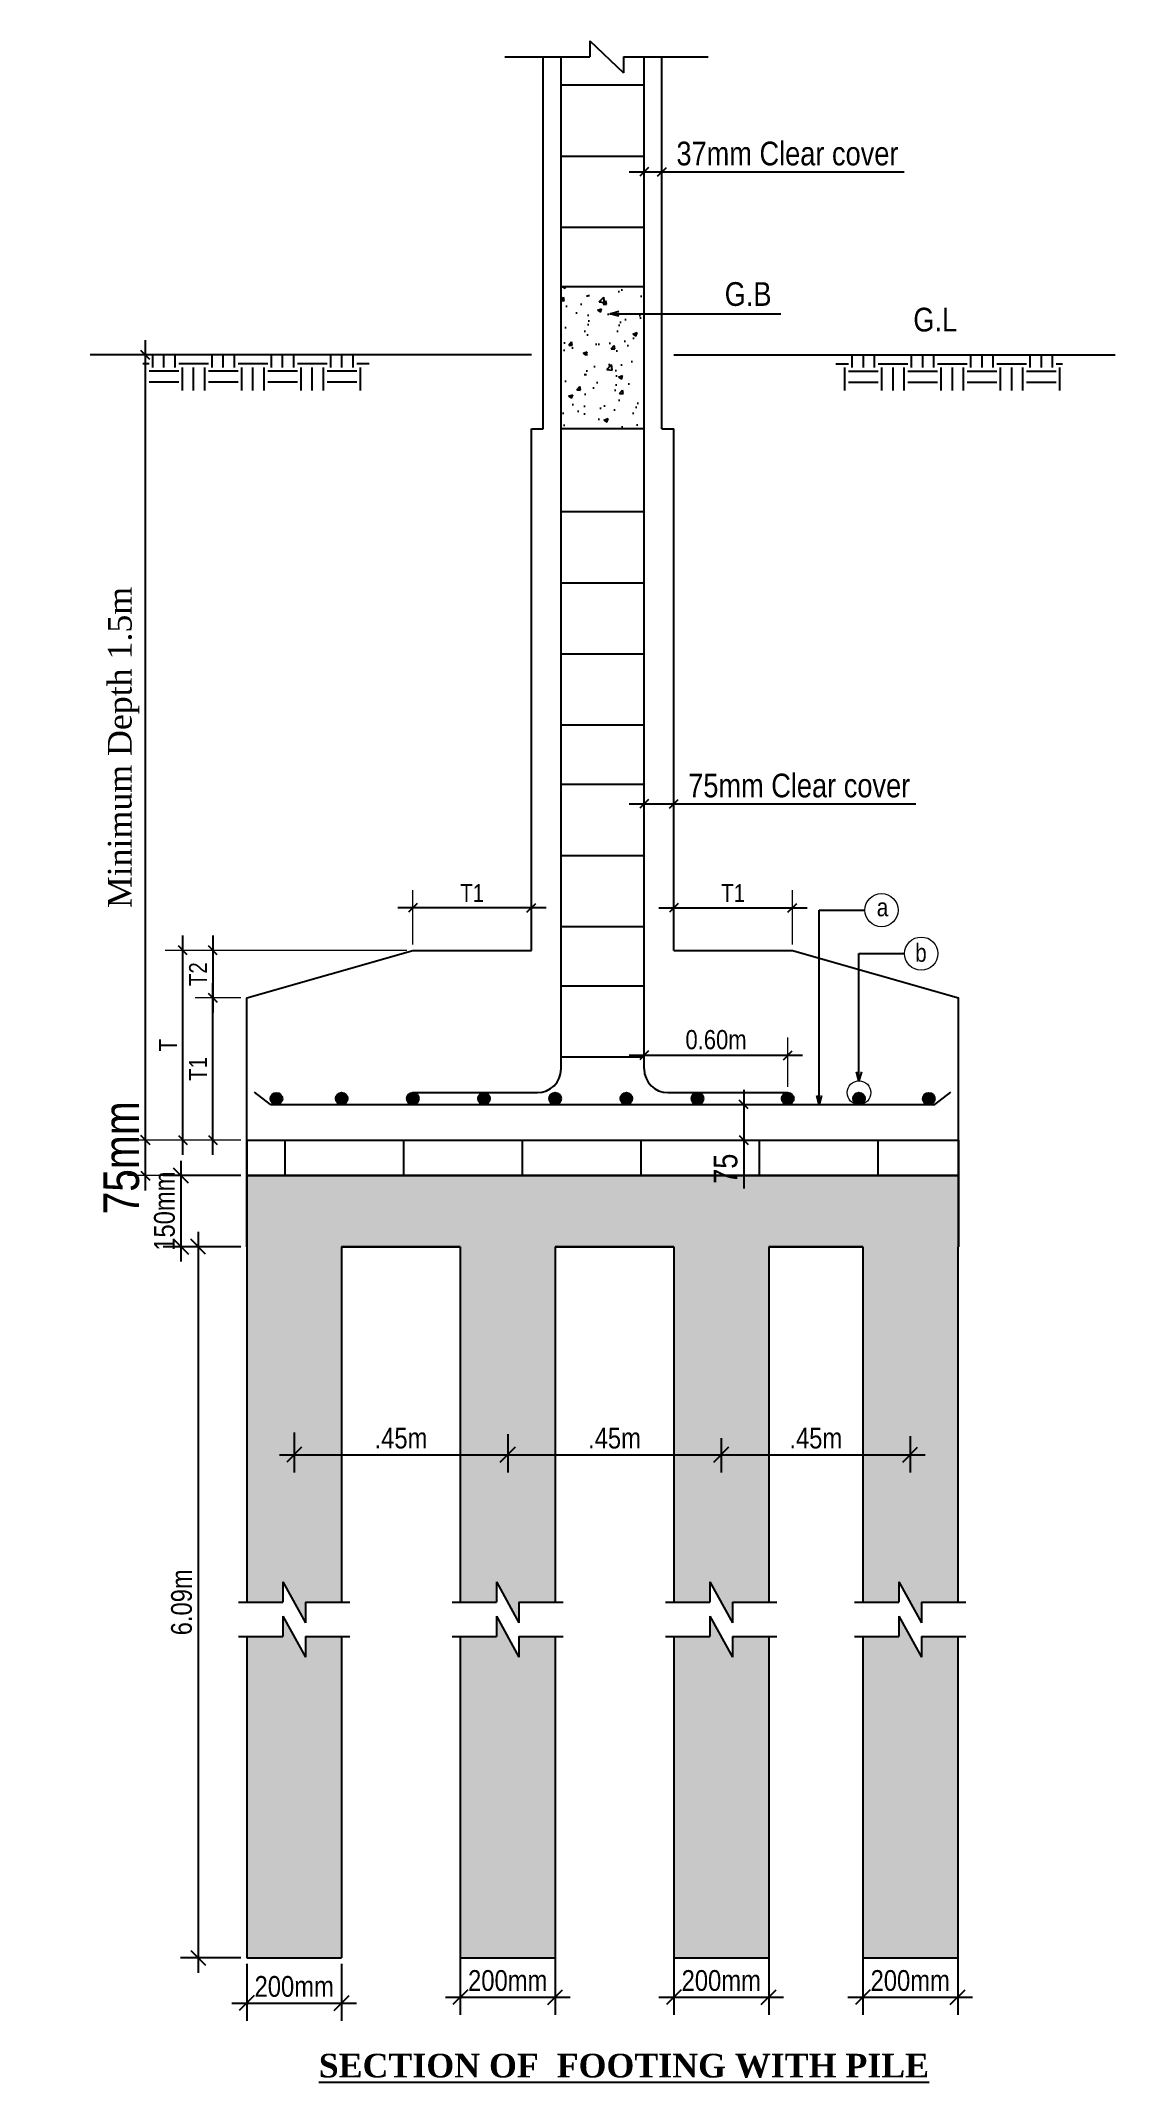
# Model space of a CAD drawing. Header units: inches. Extents: x -100787 to 3653, y -96809 to -8632.
# Drawn here: x -71141.7 to -71051.1, y -94490.9 to -94318.6 of the extents above; entities that cross this region are included whole.
import ezdxf

# ---------------------------------------------------------------- set-up
doc = ezdxf.new("R2010")
doc.units = ezdxf.units.IN
doc.header["$MEASUREMENT"] = 0
doc.header["$PDMODE"] = 99
for name, color, linetype in [('con_out1', 2, 'Continuous'), ('Hatch', 3, 'Continuous'), ('Rod', 1, 'Continuous'), ('TEX', 7, 'Continuous')]:
    doc.layers.add(name, color=color, linetype=linetype)
doc.layers.add('DIM', color=7, linetype='Continuous', lineweight=15)
doc.layers.add('Footing', color=1, linetype='Continuous', lineweight=30)
doc.styles.get("Standard").update_dxf_attribs({"font": 'ARIALN.TTF'})
doc.dimstyles.new('_20', dxfattribs={"dimscale": 0.25, "dimtxt": 7, "dimasz": 5, "dimexe": 6, "dimexo": 2, "dimgap": 2, "dimtad": 1, "dimdec": 1, "dimzin": 3, "dimdsep": 46, "dimlunit": 4, "dimtxsty": 'Standard', "dimblk": 'OBLIQUE', "dimcen": 0, "dimdle": 5, "dimclrt": 7, "dimazin": 0, "dimtfac": 0.0375, "dimtdec": 1, "dimtofl": 0, "dimtmove": 0, "dimatfit": 3, "dimldrblk": 'OPEN30', "dimfxl": 6, "dimtvp": 0.8, "dimtolj": 1, "dimtzin": 0, "dimlwe": -1, "dimarcsym": 0})
pattern_1 = [(37.5, (-69734.5504, -92980.3038), (-0.03149668, 0.96341188), [0, -0.76, 0, -0.85, 0, -0.8125]), (7.5, (-69734.5504, -92980.3038), (0.88488835, 1.411073), [0, -0.41, 0, -0.685, 0, -0.2625]), (327.5, (-69735.1654, -92980.3038), (1.55707093, 0.00282953), [0, -0.25, 0, -0.9, 0, -1.175]), (317.5, (-69735.1654, -92980.3038), (1.5030633, 0.4388378), [0, -0.125, 0, -0.59, 0, -0.675])]

msp = doc.modelspace()

# ---------------------------------------------------------------- texts
at = {"layer": 'DIM'}
for s, p in [('a', (-71071.19, -94392.51)), ('b', (-71067.95, -94396.35))]:
    msp.add_text(s, height=1.52, dxfattribs=at).set_placement(p)
at = {"layer": 'DIM', "char_height": 2, "attachment_point": 1}
for s, insert in [('G.B', (-71084.01, -94339.01)), ('G.L', (-71068.11, -94341.17))]:
    msp.add_mtext(s, dxfattribs=dict(at, insert=insert))
at = {"layer": 'TEX', "insert": (-71118.23, -94488.48), "char_height": 2, "width": 81.97, "attachment_point": 1}
msp.add_mtext('\\pt18;{\\fTimes New Roman|b1|i0|c0|p18;\\LSECTION OF  FOOTING WITH PILE}', dxfattribs=at)

# ---------------------------------------------------------------- blocks, each defined once
blk = doc.blocks.new('_Oblique')
at = {"color": 0, "linetype": 'ByBlock', "lineweight": -2}
blk.add_line((-0.5, -0.5), (0.5, 0.5), dxfattribs=at)
blk = doc.blocks.new('*D816')
at = {"layer": 'Defpoints', "color": 0}
for p in [(-71088.3, -94383.02), (-71088.3, -94384.1), (-71090.8, -94387.4)]:
    blk.add_point(p, dxfattribs=at)
at = {"layer": 'DIM', "color": 0}
for p, q in [((-71090.8, -94386.9), (-71090.8, -94381.52)), ((-71088.3, -94383.6), (-71088.3, -94381.52))]:
    blk.add_line(p, q, dxfattribs=at)
at = {"layer": 'DIM', "color": 0, "lineweight": -2}
for p, q in [((-71092.05, -94383.02), (-71088.3, -94383.02)), ((-71088.3, -94383.02), (-71067.9, -94383.02))]:
    blk.add_line(p, q, dxfattribs=at)
at = {"layer": 'DIM', "color": 0, "lineweight": -2, "xscale": 0.75, "yscale": 0.75, "zscale": 0.75, "rotation": 180}
blk.add_blockref('_Oblique', (-71090.8, -94383.02), dxfattribs=at)
at = {"layer": 'DIM', "color": 0, "lineweight": -2, "xscale": 0.75, "yscale": 0.75, "zscale": 0.75}
blk.add_blockref('_Oblique', (-71088.3, -94383.02), dxfattribs=at)
at = {"layer": 'DIM', "color": 7, "insert": (-71077.73, -94381.49), "char_height": 3, "attachment_point": 5}
blk.add_mtext('\\A1;{\\H0.6667x;75mm Clear cover}', dxfattribs=at)
blk = doc.blocks.new('_Open30')
at = {"color": 0, "linetype": 'ByBlock', "lineweight": -2}
for p, q in [((-1, 0.27), (0, 0)), ((0, 0), (-1, -0.27)), ((0, 0), (-1, 0))]:
    blk.add_line(p, q, dxfattribs=at)
blk = doc.blocks.new('*D811')
at = {"layer": 'Defpoints', "color": 0}
for p in [(-71089.3, -94329.7), (-71090.8, -94330.78), (-71089.3, -94331.08)]:
    blk.add_point(p, dxfattribs=at)
at = {"layer": 'DIM', "color": 0, "lineweight": -2}
for p, q in [((-71092.05, -94329.7), (-71089.3, -94329.7)), ((-71089.3, -94329.7), (-71068.89, -94329.7))]:
    blk.add_line(p, q, dxfattribs=at)
at = {"layer": 'DIM', "color": 0}
for p, q in [((-71090.8, -94330.28), (-71090.8, -94328.2)), ((-71089.3, -94330.58), (-71089.3, -94328.2))]:
    blk.add_line(p, q, dxfattribs=at)
at = {"layer": 'DIM', "color": 0, "lineweight": -2, "xscale": 0.75, "yscale": 0.75, "zscale": 0.75, "rotation": 180}
blk.add_blockref('_Oblique', (-71090.8, -94329.7), dxfattribs=at)
at = {"layer": 'DIM', "color": 0, "lineweight": -2, "xscale": 0.75, "yscale": 0.75, "zscale": 0.75}
blk.add_blockref('_Oblique', (-71089.3, -94329.7), dxfattribs=at)
at = {"layer": 'DIM', "color": 7, "insert": (-71078.72, -94328.17), "char_height": 3, "attachment_point": 5}
blk.add_mtext('\\A1;{\\H0.6667x;37mm Clear cover}', dxfattribs=at)
blk = doc.blocks.new('*D817')
at = {"layer": 'Defpoints', "color": 0}
for p in [(-71132.84, -94345.15), (-71106.62, -94345.15), (-71124.3, -94411.39)]:
    blk.add_point(p, dxfattribs=at)
at = {"layer": 'DIM', "color": 0}
for p, q in [((-71107.12, -94345.15), (-71134.34, -94345.15)), ((-71124.8, -94411.39), (-71134.34, -94411.39))]:
    blk.add_line(p, q, dxfattribs=at)
at = {"layer": 'DIM', "color": 0, "lineweight": -2}
blk.add_line((-71132.84, -94412.64), (-71132.84, -94343.9), dxfattribs=at)
at = {"layer": 'DIM', "color": 0, "lineweight": -2, "xscale": 0.75, "yscale": 0.75, "zscale": 0.75}
for p, rotation in [((-71132.84, -94345.15), 90), ((-71132.84, -94411.39), 270)]:
    blk.add_blockref('_Oblique', p, dxfattribs=dict(at, rotation=rotation))
at = {"layer": 'DIM', "color": 7, "insert": (-71134.68, -94378.27), "char_height": 3, "attachment_point": 5, "rotation": 90}
blk.add_mtext('\\A1;{\\fTimes New Roman|b0|i0|c0|p18;\\H0.6667x;\\C256;Minimum Depth 1.5m}', dxfattribs=at)
blk = doc.blocks.new('*D818')
at = {"layer": 'Defpoints', "color": 0}
for p in [(-71083.8, -94408.39), (-71083.74, -94411.39), (-71082.41, -94411.39)]:
    blk.add_point(p, dxfattribs=at)
at = {"layer": 'DIM', "color": 0, "lineweight": -2}
for p, q in [((-71082.41, -94407.14), (-71082.41, -94411.39)), ((-71082.41, -94411.39), (-71082.41, -94415.49))]:
    blk.add_line(p, q, dxfattribs=at)
at = {"layer": 'DIM', "color": 0}
for p, q in [((-71083.3, -94408.39), (-71080.91, -94408.39)), ((-71083.24, -94411.39), (-71080.91, -94411.39))]:
    blk.add_line(p, q, dxfattribs=at)
at = {"layer": 'DIM', "color": 0, "lineweight": -2, "xscale": 0.75, "yscale": 0.75, "zscale": 0.75}
for p, rotation in [((-71082.41, -94408.39), 90), ((-71082.41, -94411.39), 270)]:
    blk.add_blockref('_Oblique', p, dxfattribs=dict(at, rotation=rotation))
at = {"layer": 'DIM', "color": 7, "insert": (-71083.93, -94413.81), "char_height": 3, "attachment_point": 5, "rotation": 90}
blk.add_mtext('\\A1;{\\H0.6667x;75}', dxfattribs=at)
blk = doc.blocks.new('*D819')
at = {"layer": 'Defpoints', "color": 0}
for p in [(-71110.3, -94391.8), (-71110.3, -94395.39), (-71100.3, -94395.39)]:
    blk.add_point(p, dxfattribs=at)
at = {"layer": 'DIM', "color": 0, "lineweight": -2}
blk.add_line((-71099.05, -94391.8), (-71111.55, -94391.8), dxfattribs=at)
at = {"layer": 'DIM', "color": 0}
for p, q in [((-71110.3, -94394.89), (-71110.3, -94390.3)), ((-71100.3, -94394.89), (-71100.3, -94390.3))]:
    blk.add_line(p, q, dxfattribs=at)
at = {"layer": 'DIM', "color": 0, "lineweight": -2, "xscale": 0.75, "yscale": 0.75, "zscale": 0.75, "rotation": 180}
blk.add_blockref('_Oblique', (-71110.3, -94391.8), dxfattribs=at)
at = {"layer": 'DIM', "color": 0, "lineweight": -2, "xscale": 0.75, "yscale": 0.75, "zscale": 0.75}
blk.add_blockref('_Oblique', (-71100.3, -94391.8), dxfattribs=at)
at = {"layer": 'DIM', "color": 7, "insert": (-71105.3, -94390.55), "char_height": 3, "attachment_point": 5}
blk.add_mtext('\\A1;{\\H0.5x;\\C7;T1}', dxfattribs=at)
blk = doc.blocks.new('*D820')
at = {"layer": 'Defpoints', "color": 0}
for p in [(-71078.3, -94391.8), (-71088.3, -94395.39), (-71078.3, -94395.39)]:
    blk.add_point(p, dxfattribs=at)
at = {"layer": 'DIM', "color": 0, "lineweight": -2}
blk.add_line((-71089.55, -94391.8), (-71077.05, -94391.8), dxfattribs=at)
at = {"layer": 'DIM', "color": 0}
for p, q in [((-71088.3, -94394.89), (-71088.3, -94390.3)), ((-71078.3, -94394.89), (-71078.3, -94390.3))]:
    blk.add_line(p, q, dxfattribs=at)
at = {"layer": 'DIM', "color": 0, "lineweight": -2, "xscale": 0.75, "yscale": 0.75, "zscale": 0.75, "rotation": 180}
blk.add_blockref('_Oblique', (-71088.3, -94391.8), dxfattribs=at)
at = {"layer": 'DIM', "color": 0, "lineweight": -2, "xscale": 0.75, "yscale": 0.75, "zscale": 0.75}
blk.add_blockref('_Oblique', (-71078.3, -94391.8), dxfattribs=at)
at = {"layer": 'DIM', "color": 7, "insert": (-71083.3, -94390.55), "char_height": 3, "attachment_point": 5}
blk.add_mtext('\\A1;{\\H0.5x;\\C7;T1}', dxfattribs=at)
blk = doc.blocks.new('*D821')
at = {"layer": 'Defpoints', "color": 0}
for p in [(-71127.16, -94399.39), (-71124.3, -94399.39), (-71124.55, -94411.39)]:
    blk.add_point(p, dxfattribs=at)
at = {"layer": 'DIM', "color": 0, "lineweight": -2}
blk.add_line((-71127.16, -94412.64), (-71127.16, -94398.14), dxfattribs=at)
at = {"layer": 'DIM', "color": 0}
for p, q in [((-71124.8, -94399.39), (-71128.66, -94399.39)), ((-71125.05, -94411.39), (-71128.66, -94411.39))]:
    blk.add_line(p, q, dxfattribs=at)
at = {"layer": 'DIM', "color": 0, "lineweight": -2, "xscale": 0.75, "yscale": 0.75, "zscale": 0.75}
for p, rotation in [((-71127.16, -94399.39), 90), ((-71127.16, -94411.39), 270)]:
    blk.add_blockref('_Oblique', p, dxfattribs=dict(at, rotation=rotation))
at = {"layer": 'DIM', "color": 7, "insert": (-71128.41, -94405.39), "char_height": 3, "attachment_point": 5, "rotation": 90}
blk.add_mtext('\\A1;{\\H0.5x;\\C7;T1}', dxfattribs=at)
blk = doc.blocks.new('*D822')
at = {"layer": 'Defpoints', "color": 0}
for p in [(-71110.3, -94395.39), (-71127.16, -94399.39), (-71124.3, -94399.39)]:
    blk.add_point(p, dxfattribs=at)
at = {"layer": 'DIM', "color": 0, "lineweight": -2}
blk.add_line((-71127.16, -94394.14), (-71127.16, -94400.64), dxfattribs=at)
at = {"layer": 'DIM', "color": 0}
for p, q in [((-71110.8, -94395.39), (-71128.66, -94395.39)), ((-71124.8, -94399.39), (-71128.66, -94399.39))]:
    blk.add_line(p, q, dxfattribs=at)
at = {"layer": 'DIM', "color": 0, "lineweight": -2, "xscale": 0.75, "yscale": 0.75, "zscale": 0.75}
for p, rotation in [((-71127.16, -94395.39), 90), ((-71127.16, -94399.39), 270)]:
    blk.add_blockref('_Oblique', p, dxfattribs=dict(at, rotation=rotation))
at = {"layer": 'DIM', "color": 7, "insert": (-71128.41, -94397.39), "char_height": 3, "attachment_point": 5, "rotation": 90}
blk.add_mtext('\\A1;{\\H0.5x;\\C7;T2}', dxfattribs=at)
blk = doc.blocks.new('*D823')
at = {"layer": 'Defpoints', "color": 0}
for p in [(-71129.69, -94395.39), (-71110.3, -94395.39), (-71124.3, -94411.39)]:
    blk.add_point(p, dxfattribs=at)
at = {"layer": 'DIM', "color": 0, "lineweight": -2}
blk.add_line((-71129.69, -94412.64), (-71129.69, -94394.14), dxfattribs=at)
at = {"layer": 'DIM', "color": 0}
for p, q in [((-71110.8, -94395.39), (-71131.19, -94395.39)), ((-71124.8, -94411.39), (-71131.19, -94411.39))]:
    blk.add_line(p, q, dxfattribs=at)
at = {"layer": 'DIM', "color": 0, "lineweight": -2, "xscale": 0.75, "yscale": 0.75, "zscale": 0.75}
for p, rotation in [((-71129.69, -94395.39), 90), ((-71129.69, -94411.39), 270)]:
    blk.add_blockref('_Oblique', p, dxfattribs=dict(at, rotation=rotation))
at = {"layer": 'DIM', "color": 7, "insert": (-71130.94, -94403.39), "char_height": 3, "attachment_point": 5, "rotation": 90}
blk.add_mtext('\\A1;{\\H0.5x;\\C7;T}', dxfattribs=at)
blk = doc.blocks.new('*D824')
at = {"layer": 'Defpoints', "color": 0}
for p in [(-71090.8, -94404.25), (-71090.8, -94404.4), (-71078.69, -94407.39)]:
    blk.add_point(p, dxfattribs=at)
at = {"layer": 'DIM', "color": 0}
for p, q in [((-71090.8, -94403.9), (-71090.8, -94402.75)), ((-71078.69, -94406.89), (-71078.69, -94402.75))]:
    blk.add_line(p, q, dxfattribs=at)
at = {"layer": 'DIM', "color": 0, "lineweight": -2}
blk.add_line((-71077.44, -94404.25), (-71092.05, -94404.25), dxfattribs=at)
at = {"layer": 'DIM', "color": 0, "lineweight": -2, "xscale": 0.75, "yscale": 0.75, "zscale": 0.75, "rotation": 180}
blk.add_blockref('_Oblique', (-71090.8, -94404.25), dxfattribs=at)
at = {"layer": 'DIM', "color": 0, "lineweight": -2, "xscale": 0.75, "yscale": 0.75, "zscale": 0.75}
blk.add_blockref('_Oblique', (-71078.69, -94404.25), dxfattribs=at)
at = {"layer": 'DIM', "color": 7, "insert": (-71084.74, -94402.93), "char_height": 3, "attachment_point": 5}
blk.add_mtext('\\A1;{\\H0.54x;0.60m}', dxfattribs=at)
blk = doc.blocks.new('*D812')
at = {"layer": 'Defpoints', "color": 0}
for p in [(-71132.84, -94411.39), (-71124.55, -94411.39), (-71124.3, -94414.39)]:
    blk.add_point(p, dxfattribs=at)
at = {"layer": 'DIM', "color": 0, "lineweight": -2}
blk.add_line((-71132.84, -94415.64), (-71132.84, -94410.14), dxfattribs=at)
at = {"layer": 'DIM', "color": 0}
for p, q in [((-71125.05, -94411.39), (-71134.34, -94411.39)), ((-71124.8, -94414.39), (-71134.34, -94414.39))]:
    blk.add_line(p, q, dxfattribs=at)
at = {"layer": 'DIM', "color": 0, "lineweight": -2, "xscale": 0.75, "yscale": 0.75, "zscale": 0.75}
for p, rotation in [((-71132.84, -94411.39), 90), ((-71132.84, -94414.39), 270)]:
    blk.add_blockref('_Oblique', p, dxfattribs=dict(at, rotation=rotation))
at = {"layer": 'DIM', "color": 7, "insert": (-71134.86, -94412.89), "char_height": 3, "attachment_point": 5, "rotation": 90}
blk.add_mtext('\\A1;75mm', dxfattribs=at)
blk = doc.blocks.new('*D805')
at = {"layer": 'Defpoints', "color": 0}
for p in [(-71120.3, -94435.55), (-71102.3, -94435.71), (-71102.3, -94437.94)]:
    blk.add_point(p, dxfattribs=at)
at = {"layer": 'TEX', "color": 0}
for p, q in [((-71120.3, -94436.05), (-71120.3, -94439.44)), ((-71102.3, -94436.21), (-71102.3, -94439.44))]:
    blk.add_line(p, q, dxfattribs=at)
at = {"layer": 'TEX', "color": 0, "lineweight": -2}
blk.add_line((-71121.55, -94437.94), (-71101.05, -94437.94), dxfattribs=at)
at = {"layer": 'TEX', "color": 0, "lineweight": -2, "xscale": 1.25, "yscale": 1.25, "zscale": 1.25, "rotation": 180}
blk.add_blockref('_Oblique', (-71120.3, -94437.94), dxfattribs=at)
at = {"layer": 'TEX', "color": 0, "lineweight": -2, "xscale": 1.25, "yscale": 1.25, "zscale": 1.25}
blk.add_blockref('_Oblique', (-71102.3, -94437.94), dxfattribs=at)
at = {"layer": 'TEX', "color": 7, "insert": (-71111.3, -94436.55), "char_height": 1.75, "attachment_point": 5}
blk.add_mtext('\\A1;.45m', dxfattribs=at)
blk = doc.blocks.new('*D806')
at = {"layer": 'Defpoints', "color": 0}
for p in [(-71102.3, -94435.71), (-71084.3, -94436.03), (-71084.3, -94437.94)]:
    blk.add_point(p, dxfattribs=at)
at = {"layer": 'TEX', "color": 0}
for p, q in [((-71102.3, -94436.21), (-71102.3, -94439.44)), ((-71084.3, -94436.53), (-71084.3, -94439.44))]:
    blk.add_line(p, q, dxfattribs=at)
at = {"layer": 'TEX', "color": 0, "lineweight": -2}
blk.add_line((-71103.55, -94437.94), (-71083.05, -94437.94), dxfattribs=at)
at = {"layer": 'TEX', "color": 0, "lineweight": -2, "xscale": 1.25, "yscale": 1.25, "zscale": 1.25, "rotation": 180}
blk.add_blockref('_Oblique', (-71102.3, -94437.94), dxfattribs=at)
at = {"layer": 'TEX', "color": 0, "lineweight": -2, "xscale": 1.25, "yscale": 1.25, "zscale": 1.25}
blk.add_blockref('_Oblique', (-71084.3, -94437.94), dxfattribs=at)
at = {"layer": 'TEX', "color": 7, "insert": (-71093.3, -94436.55), "char_height": 1.75, "attachment_point": 5}
blk.add_mtext('\\A1;.45m', dxfattribs=at)
blk = doc.blocks.new('*D807')
at = {"layer": 'Defpoints', "color": 0}
for p in [(-71084.3, -94436.03), (-71068.37, -94435.87), (-71068.37, -94437.94)]:
    blk.add_point(p, dxfattribs=at)
at = {"layer": 'TEX', "color": 0}
for p, q in [((-71084.3, -94436.53), (-71084.3, -94439.44)), ((-71068.37, -94436.37), (-71068.37, -94439.44))]:
    blk.add_line(p, q, dxfattribs=at)
at = {"layer": 'TEX', "color": 0, "lineweight": -2}
blk.add_line((-71085.55, -94437.94), (-71067.12, -94437.94), dxfattribs=at)
at = {"layer": 'TEX', "color": 0, "lineweight": -2, "xscale": 1.25, "yscale": 1.25, "zscale": 1.25, "rotation": 180}
blk.add_blockref('_Oblique', (-71084.3, -94437.94), dxfattribs=at)
at = {"layer": 'TEX', "color": 0, "lineweight": -2, "xscale": 1.25, "yscale": 1.25, "zscale": 1.25}
blk.add_blockref('_Oblique', (-71068.37, -94437.94), dxfattribs=at)
at = {"layer": 'TEX', "color": 7, "insert": (-71076.33, -94436.55), "char_height": 1.75, "attachment_point": 5}
blk.add_mtext('\\A1;.45m', dxfattribs=at)
blk = doc.blocks.new('*D813')
at = {"layer": 'Defpoints', "color": 0}
for p in [(-71124.3, -94420.39), (-71128.39, -94480.39), (-71124.3, -94480.39)]:
    blk.add_point(p, dxfattribs=at)
at = {"layer": 'TEX', "color": 0, "lineweight": -2}
blk.add_line((-71128.39, -94419.14), (-71128.39, -94481.64), dxfattribs=at)
at = {"layer": 'TEX', "color": 0}
for p, q in [((-71124.8, -94420.39), (-71129.89, -94420.39)), ((-71124.8, -94480.39), (-71129.89, -94480.39))]:
    blk.add_line(p, q, dxfattribs=at)
at = {"layer": 'TEX', "color": 0, "lineweight": -2, "xscale": 1.25, "yscale": 1.25, "zscale": 1.25}
for p, rotation in [((-71128.39, -94420.39), 90), ((-71128.39, -94480.39), 270)]:
    blk.add_blockref('_Oblique', p, dxfattribs=dict(at, rotation=rotation))
at = {"layer": 'TEX', "color": 7, "insert": (-71129.79, -94450.39), "char_height": 1.75, "attachment_point": 5, "rotation": 90}
blk.add_mtext('\\A1;6.09m', dxfattribs=at)
blk = doc.blocks.new('*D814')
at = {"layer": 'Defpoints', "color": 0}
for p in [(-71129.84, -94414.39), (-71124.3, -94414.39), (-71124.3, -94420.39)]:
    blk.add_point(p, dxfattribs=at)
at = {"layer": 'TEX', "color": 0, "lineweight": -2}
blk.add_line((-71129.84, -94421.64), (-71129.84, -94413.14), dxfattribs=at)
at = {"layer": 'TEX', "color": 0}
for p, q in [((-71124.8, -94414.39), (-71131.34, -94414.39)), ((-71124.8, -94420.39), (-71131.34, -94420.39))]:
    blk.add_line(p, q, dxfattribs=at)
at = {"layer": 'TEX', "color": 0, "lineweight": -2, "xscale": 1.25, "yscale": 1.25, "zscale": 1.25}
for p, rotation in [((-71129.84, -94414.39), 90), ((-71129.84, -94420.39), 270)]:
    blk.add_blockref('_Oblique', p, dxfattribs=dict(at, rotation=rotation))
at = {"layer": 'TEX', "color": 7, "insert": (-71131.23, -94417.39), "char_height": 1.75, "attachment_point": 5, "rotation": 90}
blk.add_mtext('\\A1;150mm', dxfattribs=at)
blk = doc.blocks.new('*D815')
at = {"layer": 'Defpoints', "color": 0}
for p in [(-71124.3, -94480.39), (-71116.3, -94480.39), (-71116.3, -94484.2)]:
    blk.add_point(p, dxfattribs=at)
at = {"layer": 'TEX', "color": 0}
for p, q in [((-71124.3, -94480.89), (-71124.3, -94485.7)), ((-71116.3, -94480.89), (-71116.3, -94485.7))]:
    blk.add_line(p, q, dxfattribs=at)
at = {"layer": 'TEX', "color": 0, "lineweight": -2}
blk.add_line((-71125.55, -94484.2), (-71115.05, -94484.2), dxfattribs=at)
at = {"layer": 'TEX', "color": 0, "lineweight": -2, "xscale": 1.25, "yscale": 1.25, "zscale": 1.25, "rotation": 180}
blk.add_blockref('_Oblique', (-71124.3, -94484.2), dxfattribs=at)
at = {"layer": 'TEX', "color": 0, "lineweight": -2, "xscale": 1.25, "yscale": 1.25, "zscale": 1.25}
blk.add_blockref('_Oblique', (-71116.3, -94484.2), dxfattribs=at)
at = {"layer": 'TEX', "color": 7, "insert": (-71120.3, -94482.81), "char_height": 1.75, "attachment_point": 5}
blk.add_mtext('\\A1;200mm', dxfattribs=at)
blk = doc.blocks.new('*D808')
at = {"layer": 'Defpoints', "color": 0}
for p in [(-71106.3, -94479.89), (-71098.3, -94479.89), (-71098.3, -94483.7)]:
    blk.add_point(p, dxfattribs=at)
at = {"layer": 'TEX', "color": 0}
for p, q in [((-71106.3, -94480.39), (-71106.3, -94485.2)), ((-71098.3, -94480.39), (-71098.3, -94485.2))]:
    blk.add_line(p, q, dxfattribs=at)
at = {"layer": 'TEX', "color": 0, "lineweight": -2}
blk.add_line((-71107.55, -94483.7), (-71097.05, -94483.7), dxfattribs=at)
at = {"layer": 'TEX', "color": 0, "lineweight": -2, "xscale": 1.25, "yscale": 1.25, "zscale": 1.25, "rotation": 180}
blk.add_blockref('_Oblique', (-71106.3, -94483.7), dxfattribs=at)
at = {"layer": 'TEX', "color": 0, "lineweight": -2, "xscale": 1.25, "yscale": 1.25, "zscale": 1.25}
blk.add_blockref('_Oblique', (-71098.3, -94483.7), dxfattribs=at)
at = {"layer": 'TEX', "color": 7, "insert": (-71102.3, -94482.31), "char_height": 1.75, "attachment_point": 5}
blk.add_mtext('\\A1;200mm', dxfattribs=at)
blk = doc.blocks.new('*D809')
at = {"layer": 'Defpoints', "color": 0}
for p in [(-71088.3, -94479.89), (-71080.3, -94479.89), (-71080.3, -94483.7)]:
    blk.add_point(p, dxfattribs=at)
at = {"layer": 'TEX', "color": 0}
for p, q in [((-71088.3, -94480.39), (-71088.3, -94485.2)), ((-71080.3, -94480.39), (-71080.3, -94485.2))]:
    blk.add_line(p, q, dxfattribs=at)
at = {"layer": 'TEX', "color": 0, "lineweight": -2}
blk.add_line((-71089.55, -94483.7), (-71079.05, -94483.7), dxfattribs=at)
at = {"layer": 'TEX', "color": 0, "lineweight": -2, "xscale": 1.25, "yscale": 1.25, "zscale": 1.25, "rotation": 180}
blk.add_blockref('_Oblique', (-71088.3, -94483.7), dxfattribs=at)
at = {"layer": 'TEX', "color": 0, "lineweight": -2, "xscale": 1.25, "yscale": 1.25, "zscale": 1.25}
blk.add_blockref('_Oblique', (-71080.3, -94483.7), dxfattribs=at)
at = {"layer": 'TEX', "color": 7, "insert": (-71084.3, -94482.31), "char_height": 1.75, "attachment_point": 5}
blk.add_mtext('\\A1;200mm', dxfattribs=at)
blk = doc.blocks.new('*D810')
at = {"layer": 'Defpoints', "color": 0}
for p in [(-71072.37, -94479.89), (-71064.37, -94479.89), (-71064.37, -94483.7)]:
    blk.add_point(p, dxfattribs=at)
at = {"layer": 'TEX', "color": 0}
for p, q in [((-71072.37, -94480.39), (-71072.37, -94485.2)), ((-71064.37, -94480.39), (-71064.37, -94485.2))]:
    blk.add_line(p, q, dxfattribs=at)
at = {"layer": 'TEX', "color": 0, "lineweight": -2}
blk.add_line((-71073.62, -94483.7), (-71063.12, -94483.7), dxfattribs=at)
at = {"layer": 'TEX', "color": 0, "lineweight": -2, "xscale": 1.25, "yscale": 1.25, "zscale": 1.25, "rotation": 180}
blk.add_blockref('_Oblique', (-71072.37, -94483.7), dxfattribs=at)
at = {"layer": 'TEX', "color": 0, "lineweight": -2, "xscale": 1.25, "yscale": 1.25, "zscale": 1.25}
blk.add_blockref('_Oblique', (-71064.37, -94483.7), dxfattribs=at)
at = {"layer": 'TEX', "color": 7, "insert": (-71068.37, -94482.31), "char_height": 1.75, "attachment_point": 5}
blk.add_mtext('\\A1;200mm', dxfattribs=at)

# ---------------------------------------------------------------- dimensions: what is measured, and where the dimension line sits
at = {"layer": 'DIM'}
for base, p1, p2, text, picture, middle in [((-71089.3, -94329.7), (-71090.8, -94330.78), (-71089.3, -94331.08), '{\\H0.6667x;37mm Clear cover}', '*D811', (-71078.72, -94328.17)), ((-71088.3, -94383.02), (-71090.8, -94387.4), (-71088.3, -94384.1), '{\\H0.6667x;75mm Clear cover}', '*D816', (-71077.73, -94381.49)), ((-71078.3, -94391.8), (-71088.3, -94395.39), (-71078.3, -94395.39), '{\\H0.5x;\\C7;T1}', '*D820', (-71083.3, -94390.55)), ((-71090.8, -94404.25), (-71078.69, -94407.39), (-71090.8, -94404.4), '{\\H0.54x;0.60m}', '*D824', (-71084.74, -94402.93))]:
    dim = msp.add_linear_dim(base=base, p1=p1, p2=p2, text=text, dimstyle='_20', override={"dimtxt": 12, "dimasz": 3}, dxfattribs=at)
    dim.commit()
    dim.dimension.update_dxf_attribs({"geometry": picture, "text_midpoint": middle})
for base, p1, p2, text, picture, middle in [((-71132.84, -94345.15), (-71124.3, -94411.39), (-71106.62, -94345.15), '{\\fTimes New Roman|b0|i0|c0|p18;\\H0.6667x;\\C256;Minimum Depth 1.5m}', '*D817', (-71132.84, -94378.27)), ((-71132.84, -94411.39), (-71124.3, -94414.39), (-71124.55, -94411.39), '75mm', '*D812', (-71132.84, -94412.89))]:
    dim = msp.add_linear_dim(base=base, p1=p1, p2=p2, angle=90, text=text, dimstyle='_20', override={"dimtxt": 12, "dimasz": 3}, dxfattribs=at)
    dim.commit()
    dim.dimension.update_dxf_attribs({"geometry": picture, "text_midpoint": middle, "dimtype": 160})
dim = msp.add_linear_dim(base=(-71110.3, -94391.8), p1=(-71100.3, -94395.39), p2=(-71110.3, -94395.39), text='{\\H0.5x;\\C7;T1}', dimstyle='_20', override={"dimtxt": 12, "dimasz": 3}, dxfattribs=at)
dim.commit()
dim.dimension.update_dxf_attribs({"geometry": '*D819', "text_midpoint": (-71105.3, -94391.8), "dimtype": 160})
for base, p1, p2, text, picture, middle in [((-71129.69, -94395.39), (-71124.3, -94411.39), (-71110.3, -94395.39), '{\\H0.5x;\\C7;T}', '*D823', (-71130.94, -94403.39)), ((-71127.16, -94399.39), (-71110.3, -94395.39), (-71124.3, -94399.39), '{\\H0.5x;\\C7;T2}', '*D822', (-71128.41, -94397.39)), ((-71127.16, -94399.39), (-71124.55, -94411.39), (-71124.3, -94399.39), '{\\H0.5x;\\C7;T1}', '*D821', (-71128.41, -94405.39)), ((-71082.41, -94411.39), (-71083.8, -94408.39), (-71083.74, -94411.39), '{\\H0.6667x;75}', '*D818', (-71083.93, -94413.81))]:
    dim = msp.add_linear_dim(base=base, p1=p1, p2=p2, angle=90, text=text, dimstyle='_20', override={"dimtxt": 12, "dimasz": 3}, dxfattribs=at)
    dim.commit()
    dim.dimension.update_dxf_attribs({"geometry": picture, "text_midpoint": middle})
at = {"layer": 'TEX'}
dim = msp.add_linear_dim(base=(-71129.84, -94414.39), p1=(-71124.3, -94420.39), p2=(-71124.3, -94414.39), angle=90, text='150mm', dimstyle='_20', dxfattribs=at)
dim.commit()
dim.dimension.update_dxf_attribs({"geometry": '*D814', "text_midpoint": (-71129.84, -94417.39), "dimtype": 160})
dim = msp.add_linear_dim(base=(-71128.39, -94480.39), p1=(-71124.3, -94420.39), p2=(-71124.3, -94480.39), angle=90, text='6.09m', dimstyle='_20', dxfattribs=at)
dim.commit()
dim.dimension.update_dxf_attribs({"geometry": '*D813', "text_midpoint": (-71129.79, -94450.39)})
for base, p1, p2, text, picture, middle in [((-71102.3, -94437.94), (-71120.3, -94435.55), (-71102.3, -94435.71), '.45m', '*D805', (-71111.3, -94436.55)), ((-71084.3, -94437.94), (-71102.3, -94435.71), (-71084.3, -94436.03), '.45m', '*D806', (-71093.3, -94436.55)), ((-71068.37, -94437.94), (-71084.3, -94436.03), (-71068.37, -94435.87), '.45m', '*D807', (-71076.33, -94436.55)), ((-71116.3, -94484.2), (-71124.3, -94480.39), (-71116.3, -94480.39), '200mm', '*D815', (-71120.3, -94482.81)), ((-71098.3, -94483.7), (-71106.3, -94479.89), (-71098.3, -94479.89), '200mm', '*D808', (-71102.3, -94482.31)), ((-71080.3, -94483.7), (-71088.3, -94479.89), (-71080.3, -94479.89), '200mm', '*D809', (-71084.3, -94482.31)), ((-71064.37, -94483.7), (-71072.37, -94479.89), (-71064.37, -94479.89), '200mm', '*D810', (-71068.37, -94482.31))]:
    dim = msp.add_linear_dim(base=base, p1=p1, p2=p2, text=text, dimstyle='_20', dxfattribs=at)
    dim.commit()
    dim.dimension.update_dxf_attribs({"geometry": picture, "text_midpoint": middle})

# ---------------------------------------------------------------- hatches: boundary and pattern name
at = {"layer": 'Hatch'}
h = msp.add_hatch(dxfattribs=at)
h.set_pattern_fill('AR-CONC', color=256, scale=0.5, style=0)
h.set_pattern_definition([(50, (-71176.067, -94452.134), (3.5863, -0.31376), [0.375, -4.125]), (355, (-71176.067, -94452.134), (-0.69376, 3.76096), [0.3, -3.3]), (100.4514, (-71175.768, -94452.16), (2.89255, 3.4472), [0.3187, -3.50571]), (46.1842, (-71176.067, -94451.134), (5.3362, -0.8276), [0.5625, -6.1875]), (96.6356, (-71175.622, -94451.203), (4.67331, 4.87059), [0.47805, -5.25856]), (351.184, (-71176.067, -94451.134), (4.6733, 4.8706), [0.45, -4.95]), (21, (-71175.567, -94451.384), (2.984535, -2.013094), [0.375, -4.125]), (326, (-71175.567, -94451.384), (1.21658, 3.62575), [0.3, -3.3]), (71.4514, (-71175.318, -94451.5516), (4.20111, 1.61265), [0.3187, -3.50571]), (37.5, (-71176.0669, -94452.1339), (0.060799, 1.664469), [0, -3.26, 0, -3.35, 0, -3.3125]), (7.5, (-71176.0669, -94452.1339), (1.315348, 1.972059), [0, -1.91, 0, -3.185, 0, -1.2625]), (327.5, (-71177.1819, -94452.1339), (2.669112, -0.112774), [0, -1.25, 0, -3.9, 0, -5.175]), (317.5, (-71177.6819, -94452.1339), (2.91593, 0.500525), [0, -1.625, 0, -2.59, 0, -3.675])])
h.paths.add_polyline_path([(-71097.8, -94351.39), (-71090.8, -94351.39), (-71090.8, -94339.39), (-71097.8, -94339.39)])
h = msp.add_hatch(dxfattribs=at)
h.set_pattern_fill('EARTH', color=256, scale=10, style=0)
h.set_pattern_definition([(180, (-71012.529, -94445.8952), (-2.5, 2.5), [2.5, -2.5]), (180, (-71012.529, -94444.9577), (-2.5, 2.5), [2.5, -2.5]), (180, (-71012.529, -94444.0202), (-2.5, 2.5), [2.5, -2.5]), (90, (-71012.8414, -94443.7077), (2.5, 2.5), [2.5, -2.5]), (90, (-71013.779, -94443.7077), (2.5, 2.5), [2.5, -2.5]), (90, (-71014.7164, -94443.7077), (2.5, 2.5), [2.5, -2.5])])
h.paths.add_polyline_path([(-71133.07, -94345.15), (-71113.97, -94345.15), (-71113.97, -94348.15), (-71133.07, -94348.15)])
h = msp.add_hatch(dxfattribs=at)
h.set_pattern_fill('EARTH', color=256, scale=10, style=0)
h.set_pattern_definition([(0, (-71176.0669, -94445.8952), (2.5, 2.5), [2.5, -2.5]), (0, (-71176.0669, -94444.9577), (2.5, 2.5), [2.5, -2.5]), (0, (-71176.0669, -94444.0202), (2.5, 2.5), [2.5, -2.5]), (90, (-71175.7544, -94443.7077), (-2.5, 2.5), [2.5, -2.5]), (90, (-71174.8169, -94443.7077), (-2.5, 2.5), [2.5, -2.5]), (90, (-71173.8794, -94443.7077), (-2.5, 2.5), [2.5, -2.5])])
h.paths.add_polyline_path([(-71055.53, -94345.15), (-71074.63, -94345.15), (-71074.63, -94348.15), (-71055.53, -94348.15)])
h = msp.add_hatch(dxfattribs=at)
h.set_pattern_fill('BRICK', color=256, scale=20, style=0)
h.set_pattern_definition([(0, (-71176.067, -94450.134), (0, 5), []), (90, (-71176.067, -94450.134), (-10, 6e-16), [5, -5]), (90, (-71171.067, -94450.134), (-10, 6e-16), [-5, 5])])
h.paths.add_polyline_path([(-71064.3, -94414.39), (-71064.3, -94411.39), (-71124.3, -94411.39), (-71124.3, -94414.39)])
h = msp.add_hatch(dxfattribs=at)
h.set_pattern_fill('AR-SAND', color=256, scale=0.5, style=0)
h.set_pattern_definition([(37.5, (-71176.0669, -94450.13385), (-0.0314967, 0.963412), [0, -0.76, 0, -0.85, 0, -0.8125]), (7.5, (-71176.0669, -94450.1339), (0.884888, 1.411073), [0, -0.41, 0, -0.685, 0, -0.2625]), (327.5, (-71176.6819, -94450.13385), (1.557071, 0.0028295), [0, -0.25, 0, -0.9, 0, -1.175]), (317.5, (-71176.6819, -94450.1339), (1.503063, 0.438838), [0, -0.125, 0, -0.59, 0, -0.675])])
h.paths.add_polyline_path([(-71124.3, -94414.39), (-71124.3, -94420.39), (-71064.3, -94420.39), (-71064.3, -94414.39)])
h = msp.add_hatch(dxfattribs=at)
h.set_pattern_fill('AR-SAND', color=256, scale=0.5, style=0)
h.set_pattern_definition(pattern_1)
h.paths.add_polyline_path([(-71124.3, -94480.39), (-71116.3, -94480.39), (-71116.3, -94453.28), (-71119.35, -94453.28), (-71119.35, -94455.02), (-71121.25, -94451.55), (-71121.25, -94453.28), (-71124.3, -94453.28)])
h.paths.add_polyline_path([(-71098.3, -94453.28), (-71101.35, -94453.28), (-71101.35, -94455.02), (-71103.25, -94451.55), (-71103.25, -94453.28), (-71106.3, -94453.28), (-71106.3, -94480.39), (-71098.3, -94480.39)])
h.paths.add_polyline_path([(-71088.3, -94480.39), (-71080.3, -94480.39), (-71080.3, -94453.28), (-71083.35, -94453.28), (-71083.35, -94455.02), (-71085.25, -94451.55), (-71085.25, -94453.28), (-71088.3, -94453.28)])
h.paths.add_polyline_path([(-71064.37, -94453.28), (-71067.42, -94453.28), (-71067.42, -94455.02), (-71069.32, -94451.55), (-71069.32, -94453.28), (-71072.37, -94453.28), (-71072.37, -94480.39), (-71064.37, -94480.39)])
h.paths.add_polyline_path([(-71064.37, -94420.39), (-71072.37, -94420.39), (-71072.37, -94450.39), (-71069.32, -94450.39), (-71069.32, -94448.66), (-71067.42, -94452.12), (-71067.42, -94450.39), (-71064.37, -94450.39)])
h.paths.add_polyline_path([(-71080.3, -94420.39), (-71088.3, -94420.39), (-71088.3, -94450.39), (-71085.25, -94450.39), (-71085.25, -94448.66), (-71083.35, -94452.12), (-71083.35, -94450.39), (-71080.3, -94450.39)])
h.paths.add_polyline_path([(-71106.3, -94450.39), (-71103.25, -94450.39), (-71103.25, -94448.66), (-71101.35, -94452.12), (-71101.35, -94450.39), (-71098.3, -94450.39), (-71098.3, -94420.39), (-71106.3, -94420.39)])
h.paths.add_polyline_path([(-71116.3, -94420.39), (-71124.3, -94420.39), (-71124.3, -94450.39), (-71121.25, -94450.39), (-71121.25, -94448.66), (-71119.35, -94452.12), (-71119.35, -94450.39), (-71116.3, -94450.39)])
h = msp.add_hatch(dxfattribs=at)
h.set_pattern_fill('AR-SAND', color=256, scale=0.5, style=0)
h.set_pattern_definition(pattern_1)
h.paths.add_polyline_path([(-71124.3, -94480.39), (-71116.3, -94480.39), (-71116.3, -94453.28), (-71119.35, -94453.28), (-71119.35, -94455.02), (-71121.25, -94451.55), (-71121.25, -94453.28), (-71124.3, -94453.28)])
h.paths.add_polyline_path([(-71098.3, -94453.28), (-71101.35, -94453.28), (-71101.35, -94455.02), (-71103.25, -94451.55), (-71103.25, -94453.28), (-71106.3, -94453.28), (-71106.3, -94480.39), (-71098.3, -94480.39)])
h.paths.add_polyline_path([(-71088.3, -94480.39), (-71080.3, -94480.39), (-71080.3, -94453.28), (-71083.35, -94453.28), (-71083.35, -94455.02), (-71085.25, -94451.55), (-71085.25, -94453.28), (-71088.3, -94453.28)])
h.paths.add_polyline_path([(-71064.37, -94453.28), (-71067.42, -94453.28), (-71067.42, -94455.02), (-71069.32, -94451.55), (-71069.32, -94453.28), (-71072.37, -94453.28), (-71072.37, -94480.39), (-71064.37, -94480.39)])
h.paths.add_polyline_path([(-71064.37, -94420.39), (-71072.37, -94420.39), (-71072.37, -94450.39), (-71069.32, -94450.39), (-71069.32, -94448.66), (-71067.42, -94452.12), (-71067.42, -94450.39), (-71064.37, -94450.39)])
h.paths.add_polyline_path([(-71080.3, -94420.39), (-71088.3, -94420.39), (-71088.3, -94450.39), (-71085.25, -94450.39), (-71085.25, -94448.66), (-71083.35, -94452.12), (-71083.35, -94450.39), (-71080.3, -94450.39)])
h.paths.add_polyline_path([(-71106.3, -94450.39), (-71103.25, -94450.39), (-71103.25, -94448.66), (-71101.35, -94452.12), (-71101.35, -94450.39), (-71098.3, -94450.39), (-71098.3, -94420.39), (-71106.3, -94420.39)])
h.paths.add_polyline_path([(-71116.3, -94420.39), (-71124.3, -94420.39), (-71124.3, -94450.39), (-71121.25, -94450.39), (-71121.25, -94448.66), (-71119.35, -94452.12), (-71119.35, -94450.39), (-71116.3, -94450.39)])
h = msp.add_hatch(dxfattribs=at)
h.set_pattern_fill('AR-SAND', color=256, scale=0.5, style=0)
h.set_pattern_definition(pattern_1)
h.paths.add_polyline_path([(-71124.3, -94480.39), (-71116.3, -94480.39), (-71116.3, -94453.28), (-71119.35, -94453.28), (-71119.35, -94455.02), (-71121.25, -94451.55), (-71121.25, -94453.28), (-71124.3, -94453.28)])
h.paths.add_polyline_path([(-71098.3, -94453.28), (-71101.35, -94453.28), (-71101.35, -94455.02), (-71103.25, -94451.55), (-71103.25, -94453.28), (-71106.3, -94453.28), (-71106.3, -94480.39), (-71098.3, -94480.39)])
h.paths.add_polyline_path([(-71088.3, -94480.39), (-71080.3, -94480.39), (-71080.3, -94453.28), (-71083.35, -94453.28), (-71083.35, -94455.02), (-71085.25, -94451.55), (-71085.25, -94453.28), (-71088.3, -94453.28)])
h.paths.add_polyline_path([(-71064.37, -94453.28), (-71067.42, -94453.28), (-71067.42, -94455.02), (-71069.32, -94451.55), (-71069.32, -94453.28), (-71072.37, -94453.28), (-71072.37, -94480.39), (-71064.37, -94480.39)])
h.paths.add_polyline_path([(-71064.37, -94420.39), (-71072.37, -94420.39), (-71072.37, -94450.39), (-71069.32, -94450.39), (-71069.32, -94448.66), (-71067.42, -94452.12), (-71067.42, -94450.39), (-71064.37, -94450.39)])
h.paths.add_polyline_path([(-71080.3, -94420.39), (-71088.3, -94420.39), (-71088.3, -94450.39), (-71085.25, -94450.39), (-71085.25, -94448.66), (-71083.35, -94452.12), (-71083.35, -94450.39), (-71080.3, -94450.39)])
h.paths.add_polyline_path([(-71106.3, -94450.39), (-71103.25, -94450.39), (-71103.25, -94448.66), (-71101.35, -94452.12), (-71101.35, -94450.39), (-71098.3, -94450.39), (-71098.3, -94420.39), (-71106.3, -94420.39)])
h.paths.add_polyline_path([(-71116.3, -94420.39), (-71124.3, -94420.39), (-71124.3, -94450.39), (-71121.25, -94450.39), (-71121.25, -94448.66), (-71119.35, -94452.12), (-71119.35, -94450.39), (-71116.3, -94450.39)])
at = {"layer": 'Rod'}
for points in [[(-71115.8, -94407.89, 1), (-71116.8, -94407.89, 1)], [(-71109.8, -94407.89, 1), (-71110.8, -94407.89, 1)], [(-71103.8, -94407.89, 1), (-71104.8, -94407.89, 1)], [(-71097.8, -94407.89, 1), (-71098.8, -94407.89, 1)], [(-71091.8, -94407.89, 1), (-71092.8, -94407.89, 1)], [(-71085.8, -94407.89, 1), (-71086.8, -94407.89, 1)], [(-71078.19, -94407.89, 1), (-71079.19, -94407.89, 1)], [(-71072.19, -94407.89, 1), (-71073.19, -94407.89, 1)], [(-71121.3, -94407.9, 1), (-71122.3, -94407.9, 1)], [(-71066.3, -94407.9, 1), (-71067.3, -94407.9, 1)]]:
    msp.add_hatch(color=256, dxfattribs=at).paths.add_polyline_path(points)

# ---------------------------------------------------------------- linework, layer by layer
at = {"layer": 'con_out1'}
for p, q in [((-71095.37, -94318.65), (-71095.37, -94319.99)), ((-71095.37, -94318.65), (-71092.55, -94321.34)), ((-71102.53, -94319.99), (-71095.37, -94319.99)), ((-71099.3, -94351.39), (-71099.3, -94319.99)), ((-71092.55, -94319.99), (-71085.39, -94319.99)), ((-71092.55, -94319.99), (-71092.55, -94321.34)), ((-71089.3, -94351.39), (-71089.3, -94319.99)), ((-71090.8, -94339.39), (-71097.8, -94339.39)), ((-71100.3, -94395.39), (-71100.3, -94351.39)), ((-71100.3, -94351.39), (-71099.3, -94351.39)), ((-71090.8, -94351.39), (-71097.8, -94351.39)), ((-71089.3, -94351.39), (-71088.3, -94351.39)), ((-71088.3, -94395.39), (-71088.3, -94351.39)), ((-71124.3, -94399.39), (-71110.3, -94395.39)), ((-71110.3, -94395.39), (-71100.3, -94395.39)), ((-71088.3, -94395.39), (-71078.3, -94395.39)), ((-71078.3, -94395.39), (-71064.3, -94399.39)), ((-71124.3, -94411.39), (-71124.3, -94399.39)), ((-71064.3, -94411.39), (-71064.3, -94399.39)), ((-71124.3, -94411.39), (-71064.3, -94411.39)), ((-71124.3, -94420.39), (-71124.3, -94450.39)), ((-71116.3, -94420.39), (-71116.3, -94450.39)), ((-71106.3, -94420.39), (-71106.3, -94450.39)), ((-71098.3, -94420.39), (-71098.3, -94450.39)), ((-71088.3, -94420.39), (-71088.3, -94450.39)), ((-71080.3, -94420.39), (-71080.3, -94450.39)), ((-71072.37, -94420.39), (-71072.37, -94450.39)), ((-71064.37, -94420.39), (-71064.37, -94450.39)), ((-71121.25, -94448.66), (-71121.25, -94450.39)), ((-71121.25, -94448.66), (-71119.35, -94452.12)), ((-71103.25, -94448.66), (-71103.25, -94450.39)), ((-71103.25, -94448.66), (-71101.35, -94452.12)), ((-71085.25, -94448.66), (-71085.25, -94450.39)), ((-71085.25, -94448.66), (-71083.35, -94452.12)), ((-71069.32, -94448.66), (-71069.32, -94450.39)), ((-71069.32, -94448.66), (-71067.42, -94452.12)), ((-71124.99, -94450.39), (-71121.25, -94450.39)), ((-71119.35, -94450.39), (-71115.62, -94450.39)), ((-71119.35, -94450.39), (-71119.35, -94452.12)), ((-71106.99, -94450.39), (-71103.25, -94450.39)), ((-71101.35, -94450.39), (-71097.62, -94450.39)), ((-71101.35, -94450.39), (-71101.35, -94452.12)), ((-71088.99, -94450.39), (-71085.25, -94450.39)), ((-71083.35, -94450.39), (-71079.62, -94450.39)), ((-71083.35, -94450.39), (-71083.35, -94452.12)), ((-71073.07, -94450.39), (-71069.32, -94450.39)), ((-71067.42, -94450.39), (-71063.69, -94450.39)), ((-71067.42, -94450.39), (-71067.42, -94452.12)), ((-71121.25, -94451.55), (-71121.25, -94453.28)), ((-71121.25, -94451.55), (-71119.35, -94455.02)), ((-71103.25, -94451.55), (-71103.25, -94453.28)), ((-71103.25, -94451.55), (-71101.35, -94455.02)), ((-71085.25, -94451.55), (-71085.25, -94453.28)), ((-71085.25, -94451.55), (-71083.35, -94455.02)), ((-71069.32, -94451.55), (-71069.32, -94453.28)), ((-71069.32, -94451.55), (-71067.42, -94455.02)), ((-71124.99, -94453.28), (-71121.25, -94453.28)), ((-71124.3, -94453.28), (-71124.3, -94480.39)), ((-71119.35, -94453.28), (-71115.62, -94453.28)), ((-71119.35, -94453.28), (-71119.35, -94455.02)), ((-71116.3, -94453.28), (-71116.3, -94480.39)), ((-71116.3, -94453.28), (-71116.3, -94480.39)), ((-71116.3, -94453.28), (-71116.3, -94480.39)), ((-71106.99, -94453.28), (-71103.25, -94453.28)), ((-71106.3, -94453.28), (-71106.3, -94480.39)), ((-71106.3, -94453.28), (-71106.3, -94480.39)), ((-71106.3, -94453.28), (-71106.3, -94480.39)), ((-71101.35, -94453.28), (-71097.62, -94453.28)), ((-71101.35, -94453.28), (-71101.35, -94455.02)), ((-71098.3, -94453.28), (-71098.3, -94480.39)), ((-71098.3, -94453.28), (-71098.3, -94480.39)), ((-71098.3, -94453.28), (-71098.3, -94480.39)), ((-71088.99, -94453.28), (-71085.25, -94453.28)), ((-71088.3, -94453.28), (-71088.3, -94480.39)), ((-71083.35, -94453.28), (-71079.62, -94453.28)), ((-71083.35, -94453.28), (-71083.35, -94455.02)), ((-71080.3, -94453.28), (-71080.3, -94480.39)), ((-71080.3, -94453.28), (-71080.3, -94480.39)), ((-71080.3, -94453.28), (-71080.3, -94480.39)), ((-71073.07, -94453.28), (-71069.32, -94453.28)), ((-71072.37, -94453.28), (-71072.37, -94480.39)), ((-71067.42, -94453.28), (-71063.69, -94453.28)), ((-71067.42, -94453.28), (-71067.42, -94455.02)), ((-71064.37, -94453.28), (-71064.37, -94480.39)), ((-71064.37, -94453.28), (-71064.37, -94480.39)), ((-71064.37, -94453.28), (-71064.37, -94480.39)), ((-71124.3, -94480.39), (-71116.3, -94480.39)), ((-71106.3, -94480.39), (-71098.3, -94480.39)), ((-71088.3, -94480.39), (-71080.3, -94480.39)), ((-71072.37, -94480.39), (-71064.37, -94480.39))]:
    msp.add_line(p, q, dxfattribs=at)
at = {"layer": 'DIM'}
msp.add_line((-71072.69, -94395.66), (-71068.84, -94395.66), dxfattribs=at)
for centre, radius in [((-71070.79, -94391.99), 1.4), ((-71067.44, -94395.66), 1.4), ((-71072.69, -94407.39), 1)]:
    msp.add_circle(centre, radius, dxfattribs=at)
at = {"layer": 'Footing'}
for p, q in [((-71124.3, -94411.39), (-71124.3, -94420.39)), ((-71064.3, -94411.39), (-71064.3, -94420.39)), ((-71124.3, -94414.39), (-71064.3, -94414.39)), ((-71116.3, -94420.39), (-71106.3, -94420.39)), ((-71098.3, -94420.39), (-71088.3, -94420.39)), ((-71080.3, -94420.39), (-71072.37, -94420.39)), ((-71064.37, -94420.39), (-71064.3, -94420.39))]:
    msp.add_line(p, q, dxfattribs=at)
at = {"layer": 'Hatch'}
for p, q in [((-71100.3, -94345.15), (-71137.5, -94345.15)), ((-71088.3, -94345.15), (-71051.1, -94345.15))]:
    msp.add_line(p, q, dxfattribs=at)
at = {"layer": 'Rod'}
for p, q in [((-71097.8, -94405.39), (-71097.8, -94319.99)), ((-71090.8, -94405.39), (-71090.8, -94319.99)), ((-71090.8, -94322.4), (-71097.8, -94322.4)), ((-71090.8, -94328.4), (-71097.8, -94328.4)), ((-71090.8, -94334.4), (-71097.8, -94334.4)), ((-71090.8, -94358.4), (-71097.8, -94358.4)), ((-71090.8, -94364.4), (-71097.8, -94364.4)), ((-71090.8, -94370.4), (-71097.8, -94370.4)), ((-71090.8, -94376.4), (-71097.8, -94376.4)), ((-71090.8, -94376.4), (-71097.8, -94376.4)), ((-71090.8, -94381.4), (-71097.8, -94381.4)), ((-71090.8, -94387.4), (-71097.8, -94387.4)), ((-71090.8, -94393.4), (-71097.8, -94393.4)), ((-71090.8, -94398.4), (-71097.8, -94398.4)), ((-71090.8, -94404.4), (-71097.8, -94404.4)), ((-71122.3, -94408.39), (-71123.64, -94407.36)), ((-71110.3, -94407.39), (-71099.8, -94407.39)), ((-71088.8, -94407.39), (-71078.69, -94407.39)), ((-71066.3, -94408.39), (-71064.95, -94407.36)), ((-71122.3, -94408.39), (-71066.3, -94408.39))]:
    msp.add_line(p, q, dxfattribs=at)
for centre in [(-71116.3, -94407.89), (-71110.3, -94407.89), (-71104.3, -94407.89), (-71098.3, -94407.89), (-71092.3, -94407.89), (-71086.3, -94407.89), (-71078.69, -94407.89), (-71072.69, -94407.89), (-71121.8, -94407.9), (-71066.8, -94407.9)]:
    msp.add_circle(centre, 0.5, dxfattribs=at)
for centre, start, end in [((-71099.8, -94405.39), 270, 0), ((-71088.8, -94405.39), 180, 270)]:
    msp.add_arc(centre, 2, start, end, dxfattribs=at)

msp.set_redraw_order([(e.dxf.handle, doc.entitydb.next_handle()) for e in msp.query("TEXT MTEXT ATTDEF DIMENSION ARC_DIMENSION")])  # texts and dimensions are drawn at this point

# ---------------------------------------------------------------- leaders
at = {"layer": 'DIM', "annotation_type": 0, "has_hookline": 1, "hookline_direction": 0, "text_width": 4.58}
msp.add_leader([(-71093.69, -94341.67), (-71084.37, -94341.67)], dimstyle='_20', override={"dimtxt": 12, "dimasz": 3}, dxfattribs=at)
at = {"layer": 'DIM'}
for points in [[(-71076.04, -94408.39), (-71076.04, -94391.99), (-71072.19, -94391.99)], [(-71072.69, -94406.39), (-71072.69, -94395.66), (-71068.84, -94395.66)]]:
    msp.add_leader(points, dimstyle='_20', override={"dimtxt": 12, "dimasz": 3}, dxfattribs=at)

doc.saveas('drawing.dxf')
